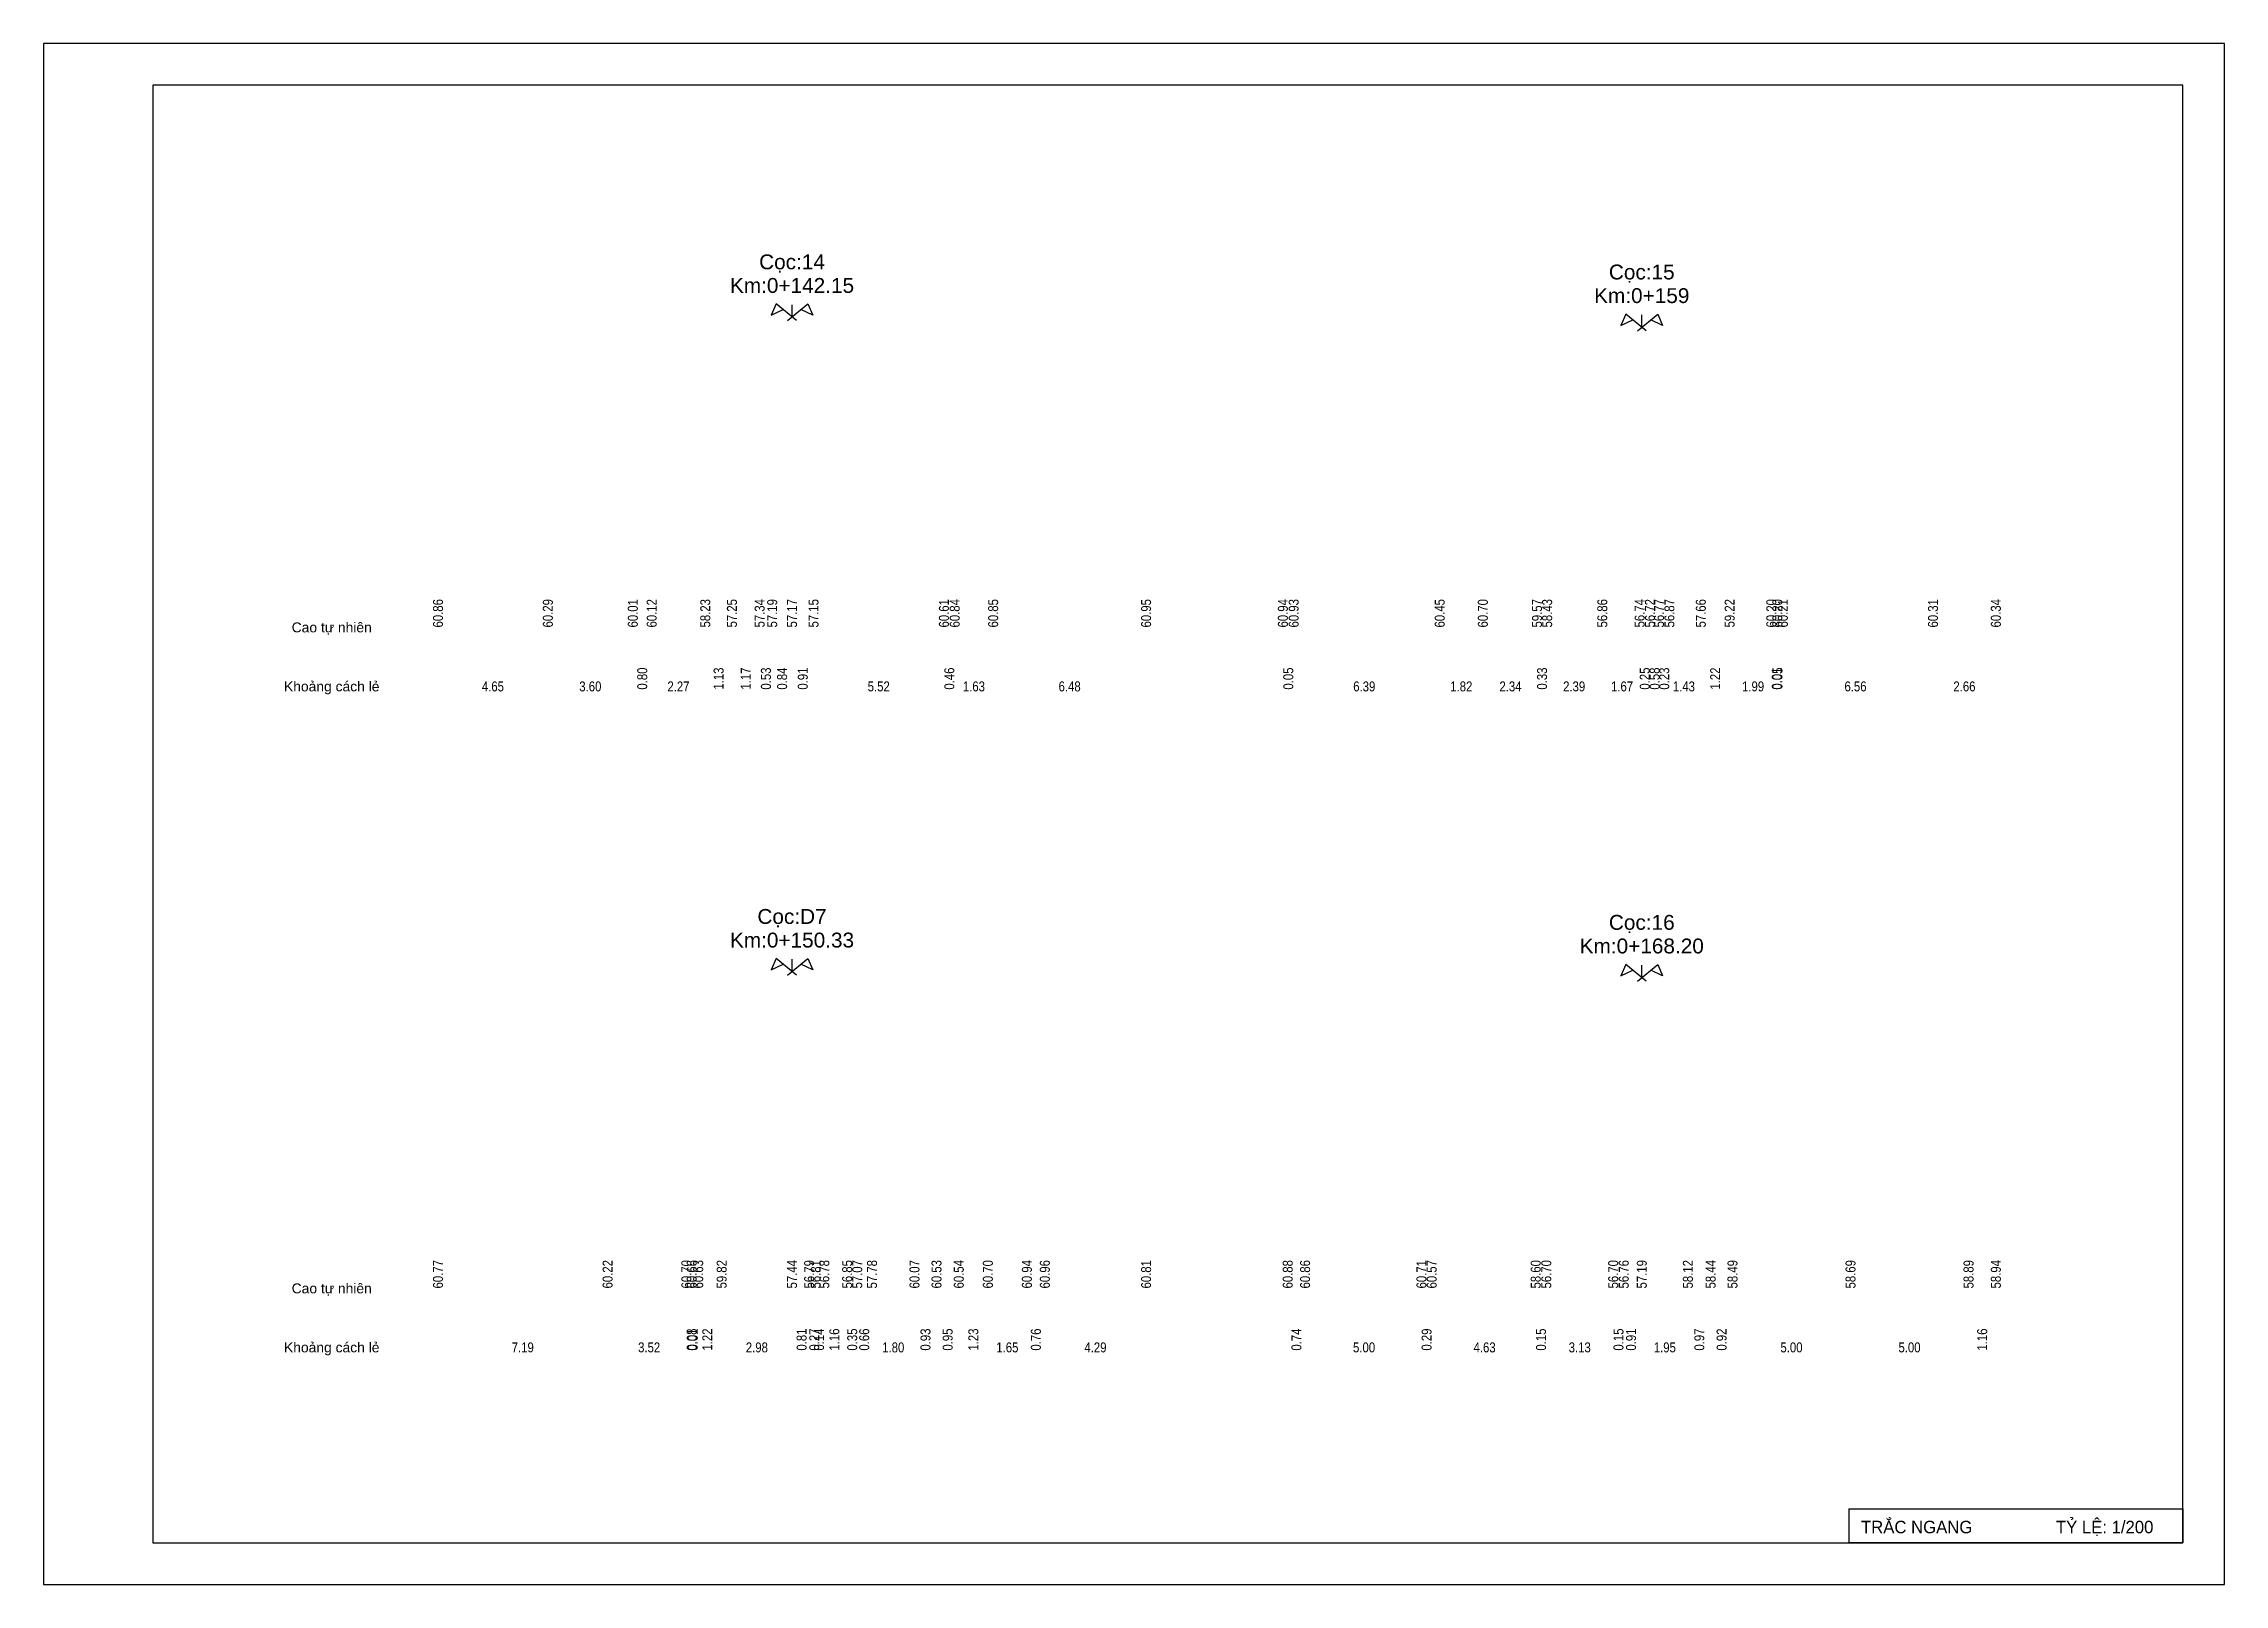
# Model space of a CAD drawing. Header units: metres. Extents: x 2360 to 4597, y 3667 to 5085.
# Drawn here: x 3553.8 to 3646.2, y 4087.2 to 4152.4 of the extents above; entities that cross this region are included whole.
import ezdxf
from ezdxf.enums import TextEntityAlignment as Align

# ---------------------------------------------------------------- set-up
doc = ezdxf.new("R2010")
doc.units = ezdxf.units.M
doc.header["$MEASUREMENT"] = 0
for name, color, linetype in [('COSBD', 104, 'Continuous'), ('DAU_CO', 3, 'Continuous'), ('K-TEN', 30, 'Continuous'), ('SO-HOA', 34, 'Continuous'), ('TEXT', 7, 'Continuous'), ('Tieu-De', 4, 'Continuous'), ('XANH', 3, 'Continuous')]:
    doc.layers.add(name, color=color, linetype=linetype)
doc.styles.add('Kten1', font='VHAVAN.TTF')
doc.styles.get("Standard").update_dxf_attribs({"font": 'VHARIALN.TTF', "height": 2})
doc.styles.add('STYLE1', font='VNARIAL.TTF')

msp = doc.modelspace()

# ---------------------------------------------------------------- texts
at = {"layer": 'Tieu-De', "style": 'STYLE1'}
for s, p in [('Cao tù nhiªn', (3566.047, 4127.7)), ('Kho¶ng c¸ch lÎ', (3566.047, 4125.2)), ('Cao tù nhiªn', (3566.047, 4099.7)), ('Kho¶ng c¸ch lÎ', (3566.047, 4097.2))]:
    msp.add_text(s, height=0.42, dxfattribs=at).set_placement(p, align=Align.MIDDLE_CENTER)
at = {"layer": 'XANH', "style": 'STYLE1'}
for s, p in [('Cäc:14', (3585.547, 4142.87)), ('Cäc:15', (3621.547, 4142.44)), ('Km:0+142.15', (3585.547, 4141.87)), ('Km:0+159', (3621.547, 4141.44)), ('Cäc:D7', (3585.547, 4115.14)), ('Cäc:16', (3621.547, 4114.89)), ('Km:0+150.33', (3585.547, 4114.14)), ('Km:0+168.20', (3621.547, 4113.89))]:
    msp.add_text(s, height=0.63, dxfattribs=at).set_placement(p, align=Align.CENTER)
at = {"layer": 'XANH'}
for s, p in [('60.86', (3570.547, 4128.9)), ('60.29', (3575.202, 4128.9)), ('60.01', (3578.802, 4128.9)), ('60.12', (3579.601, 4128.9)), ('58.23', (3581.871, 4128.9)), ('57.25', (3583, 4128.9)), ('57.34', (3584.173, 4128.9)), ('57.19', (3584.706, 4128.9)), ('57.17', (3585.547, 4128.9)), ('57.15', (3586.457, 4128.9)), ('60.61', (3591.982, 4128.9)), ('60.84', (3592.439, 4128.9)), ('60.85', (3594.068, 4128.9)), ('60.95', (3600.547, 4128.9)), ('60.94', (3606.342, 4128.9)), ('60.93', (3606.799, 4128.9)), ('60.45', (3612.988, 4128.9)), ('60.70', (3614.813, 4128.9)), ('59.57', (3617.109, 4128.9)), ('58.43', (3617.538, 4128.9)), ('56.86', (3619.874, 4128.9)), ('56.74', (3621.456, 4128.9)), ('56.72', (3621.892, 4128.9)), ('56.77', (3622.279, 4128.9)), ('56.87', (3622.717, 4128.9)), ('57.66', (3624.048, 4128.9)), ('59.22', (3625.268, 4128.9)), ('60.20', (3627.034, 4128.9)), ('60.20', (3627.291, 4128.9)), ('60.21', (3627.524, 4128.9)), ('60.31', (3633.884, 4128.9)), ('60.34', (3636.547, 4128.9)), ('0.80', (3579.201, 4126)), ('1.13', (3582.435, 4126)), ('1.17', (3583.587, 4126)), ('0.53', (3584.44, 4126)), ('0.84', (3585.127, 4126)), ('0.91', (3586.002, 4126)), ('0.46', (3592.21, 4126)), ('0.05', (3606.57, 4126)), ('0.33', (3617.323, 4126)), ('0.25', (3621.674, 4126)), ('0.58', (3622.092, 4126)), ('0.23', (3622.498, 4126)), ('1.22', (3624.658, 4126)), ('0.01', (3627.265, 4126)), ('0.05', (3627.295, 4126)), ('60.77', (3570.547, 4100.9)), ('60.22', (3577.733, 4100.9)), ('60.70', (3581.069, 4100.9)), ('60.66', (3581.298, 4100.9)), ('60.63', (3581.572, 4100.9)), ('59.82', (3582.566, 4100.9)), ('57.44', (3585.547, 4100.9)), ('56.79', (3586.272, 4100.9)), ('56.81', (3586.551, 4100.9)), ('56.78', (3586.914, 4100.9)), ('56.85', (3587.884, 4100.9)), ('57.07', (3588.31, 4100.9)), ('57.78', (3588.937, 4100.9)), ('60.07', (3590.735, 4100.9)), ('60.53', (3591.667, 4100.9)), ('60.54', (3592.612, 4100.9)), ('60.70', (3593.843, 4100.9)), ('60.94', (3595.496, 4100.9)), ('60.96', (3596.257, 4100.9)), ('60.81', (3600.547, 4100.9)), ('60.88', (3606.547, 4100.9)), ('60.86', (3607.283, 4100.9)), ('60.71', (3612.213, 4100.9)), ('60.57', (3612.646, 4100.9)), ('58.60', (3617.054, 4100.9)), ('56.70', (3617.501, 4100.9)), ('56.70', (3620.337, 4100.9)), ('56.76', (3620.784, 4100.9)), ('57.19', (3621.547, 4100.9)), ('58.12', (3623.5, 4100.9)), ('58.44', (3624.465, 4100.9)), ('58.49', (3625.39, 4100.9)), ('58.69', (3630.39, 4100.9)), ('58.89', (3635.39, 4100.9)), ('58.94', (3636.547, 4100.9)), ('0.08', (3581.296, 4098)), ('0.01', (3581.342, 4098)), ('1.22', (3581.957, 4098)), ('0.81', (3585.952, 4098)), ('0.27', (3586.489, 4098)), ('0.14', (3586.69, 4098)), ('1.16', (3587.34, 4098)), ('0.35', (3588.097, 4098)), ('0.66', (3588.605, 4098)), ('0.93', (3591.201, 4098)), ('0.95', (3592.14, 4098)), ('1.23', (3593.227, 4098)), ('0.76', (3595.877, 4098)), ('0.74', (3606.915, 4098)), ('0.29', (3612.43, 4098)), ('0.15', (3617.277, 4098)), ('0.15', (3620.56, 4098)), ('0.91', (3621.091, 4098)), ('0.97', (3623.983, 4098)), ('0.92', (3624.928, 4098)), ('1.16', (3635.969, 4098))]:
    msp.add_text(s, height=0.42, rotation=90, dxfattribs=at).set_placement(p, align=Align.MIDDLE_RIGHT)
for s, p in [('4.65', (3572.875, 4125.2)), ('3.60', (3577.002, 4125.2)), ('2.27', (3580.736, 4125.2)), ('5.52', (3589.22, 4125.2)), ('1.63', (3593.253, 4125.2)), ('6.48', (3597.308, 4125.2)), ('6.39', (3609.791, 4125.2)), ('1.82', (3613.901, 4125.2)), ('2.34', (3615.985, 4125.2)), ('2.39', (3618.682, 4125.2)), ('1.67', (3620.711, 4125.2)), ('1.43', (3623.331, 4125.2)), ('1.99', (3626.263, 4125.2)), ('6.56', (3630.602, 4125.2)), ('2.66', (3635.216, 4125.2)), ('7.19', (3574.14, 4097.2)), ('3.52', (3579.494, 4097.2)), ('2.98', (3584.057, 4097.2)), ('1.80', (3589.836, 4097.2)), ('1.65', (3594.67, 4097.2)), ('4.29', (3598.402, 4097.2)), ('5.00', (3609.783, 4097.2)), ('4.63', (3614.889, 4097.2)), ('3.13', (3618.919, 4097.2)), ('1.95', (3622.524, 4097.2)), ('5.00', (3627.89, 4097.2)), ('5.00', (3632.89, 4097.2))]:
    msp.add_text(s, height=0.42, dxfattribs=at).set_placement(p, align=Align.MIDDLE_CENTER)

# ---------------------------------------------------------------- blocks, each defined once
blk = doc.blocks.new('CrSectionFlag')
at = {"layer": 'DAU_CO', "linetype": 'Continuous'}
blk.add_line((0, -2.58), (0, 0), dxfattribs=at)
for points in [[(0.93, -3.35), (-3.37, 0.17), (-4.41, -2.24), (-1.89, -1.04)], [(-0.93, -3.35), (3.37, 0.17), (4.41, -2.24), (1.89, -1.04)]]:
    blk.add_lwpolyline(points, dxfattribs=at)
blk = doc.blocks.new('kt8')
at = {"layer": 'Defpoints', "color": 101}
blk.add_lwpolyline([(-4.2, -1.6), (79.6, -1.6), (79.6, 57.6), (-4.2, 57.6)], close=True, dxfattribs=at)
at = {"layer": 'K-TEN', "color": 240}
for p, q in [((78, 56), (0, 56)), ((0, 56), (0, 0)), ((78, 0), (78, 56)), ((0, 0), (78, 0))]:
    blk.add_line(p, q, dxfattribs=at)
at = {"layer": 'K-TEN', "color": 231}
for p, q in [((65.163, 1.296), (78, 1.296)), ((78, 1.296), (78, 0)), ((78, 0), (65.163, 0))]:
    blk.add_line(p, q, dxfattribs=at)
blk.add_lwpolyline([(65.163, 1.296), (65.163, 0)], dxfattribs=at)
at = {"layer": 'K-TEN', "style": 'Kten1'}
blk.add_text('Tr¾c ngang                  Tû lÖ: 1/200 ', height=0.48, dxfattribs=at).set_placement((65.636, 0.363))
blk = doc.blocks.new('A$C65290C23')
at = {"layer": 'TEXT', "xscale": 1.102499999999964, "yscale": 1.102499999999964, "zscale": 1.102499999999964}
blk.add_blockref('kt8', (-91.395, 1.764), dxfattribs=at)
blk = doc.blocks.new('A$C159677B4')
at = {"layer": 'COSBD'}
blk.add_blockref('A$C65290C23', (3.636, -65.268), dxfattribs=at)

# ---------------------------------------------------------------- block references
at = {"layer": 'SO-HOA', "color": 2}
msp.add_blockref('A$C159677B4', (3646.23, 4152.43), dxfattribs=at)
at = {"layer": 'SO-HOA', "xscale": 0.1999999999998181, "yscale": 0.1999999999998181, "zscale": 0.1999999999998181}
for p in [(3585.547, 4141.37), (3621.547, 4140.94), (3585.547, 4113.64), (3621.547, 4113.39)]:
    msp.add_blockref('CrSectionFlag', p, dxfattribs=at)

msp.set_redraw_order([(e.dxf.handle, doc.entitydb.next_handle()) for e in msp.query("TEXT MTEXT ATTDEF DIMENSION ARC_DIMENSION")])  # texts and dimensions are drawn at this point

doc.saveas('drawing.dxf')
